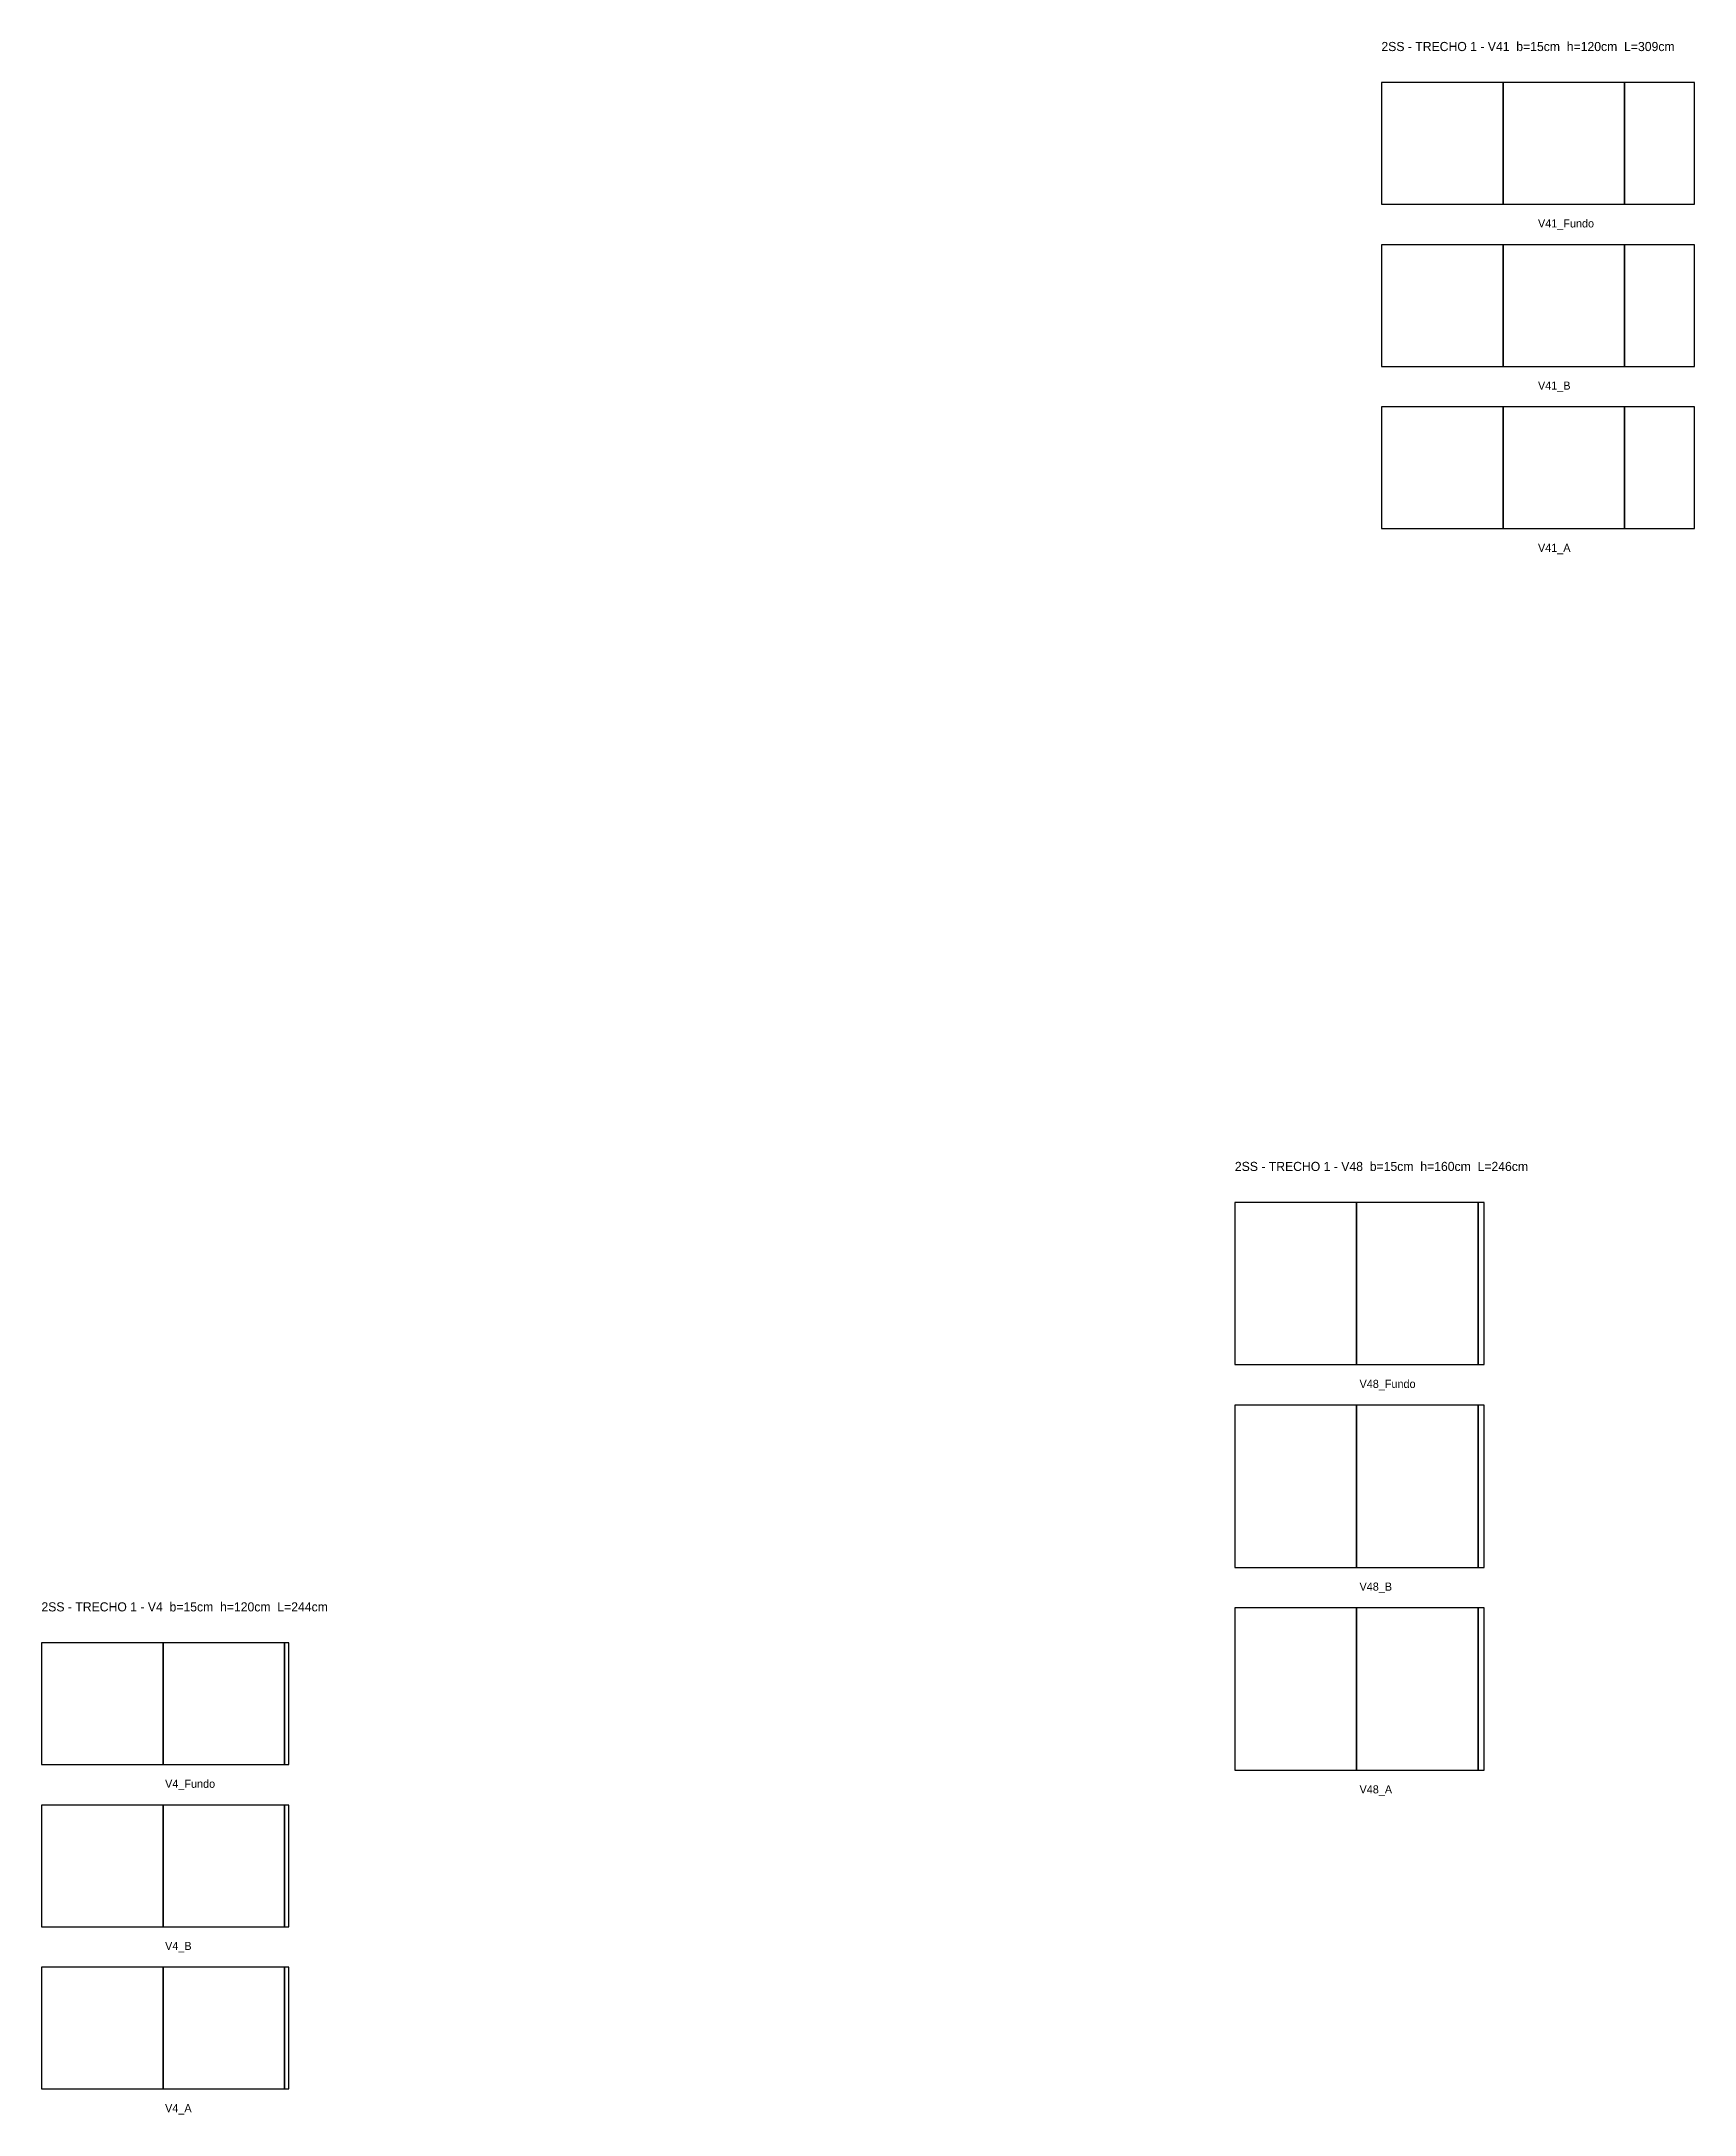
# Model space of a CAD drawing. Header units: metres. Extents: x 129680 to 134496, y 27230 to 32266.
# Drawn here: x 129680 to 131311, y 27935 to 29980 of the extents above; entities that cross this region are included whole.
import ezdxf

# ---------------------------------------------------------------- set-up
doc = ezdxf.new("R2010")
doc.units = ezdxf.units.M

msp = doc.modelspace()

# ---------------------------------------------------------------- texts
at = {"layer": 'NOMENCLATURA', "char_height": 9, "attachment_point": 1}
for s, insert in [('2SS - TRECHO 1 - V41  b=15cm  h=120cm  L=309cm', (131001.89, 29979.56)), ('2SS - TRECHO 1 - V48  b=15cm  h=160cm  L=246cm', (130857.3, 28874.82)), ('2SS - TRECHO 1 - V4  b=15cm  h=120cm  L=244cm', (129679.64, 28440.36))]:
    msp.add_mtext(s, dxfattribs=dict(at, insert=insert))
at = {"layer": 'Texto Secao', "char_height": 8, "attachment_point": 1}
for s, insert in [('V41_Fundo', (131156.39, 29804.56)), ('V41_B', (131156.39, 29644.56)), ('V41_A', (131156.39, 29484.56)), ('V48_Fundo', (130980.3, 28659.82)), ('V48_B', (130980.3, 28459.82)), ('V4_Fundo', (129801.64, 28265.36)), ('V48_A', (130980.3, 28259.82)), ('V4_B', (129801.64, 28105.36)), ('V4_A', (129801.64, 27945.36))]:
    msp.add_mtext(s, dxfattribs=dict(at, insert=insert))

# ---------------------------------------------------------------- linework, layer by layer
at = {"layer": 'Paineis'}
for points in [[(131001.89, 29819.56), (131121.89, 29819.56), (131121.89, 29939.56), (131001.89, 29939.56)], [(131121.89, 29819.56), (131241.89, 29819.56), (131241.89, 29939.56), (131121.89, 29939.56)], [(131241.89, 29819.56), (131310.89, 29819.56), (131310.89, 29939.56), (131241.89, 29939.56)], [(131001.89, 29659.56), (131121.89, 29659.56), (131121.89, 29779.56), (131001.89, 29779.56)], [(131121.89, 29659.56), (131241.89, 29659.56), (131241.89, 29779.56), (131121.89, 29779.56)], [(131241.89, 29659.56), (131310.89, 29659.56), (131310.89, 29779.56), (131241.89, 29779.56)], [(131001.89, 29499.56), (131121.89, 29499.56), (131121.89, 29619.56), (131001.89, 29619.56)], [(131121.89, 29499.56), (131241.89, 29499.56), (131241.89, 29619.56), (131121.89, 29619.56)], [(131241.89, 29499.56), (131310.89, 29499.56), (131310.89, 29619.56), (131241.89, 29619.56)], [(130857.3, 28674.82), (130977.3, 28674.82), (130977.3, 28834.82), (130857.3, 28834.82)], [(130977.3, 28674.82), (131097.3, 28674.82), (131097.3, 28834.82), (130977.3, 28834.82)], [(131097.3, 28674.82), (131103.3, 28674.82), (131103.3, 28834.82), (131097.3, 28834.82)], [(130857.3, 28474.82), (130977.3, 28474.82), (130977.3, 28634.82), (130857.3, 28634.82)], [(130977.3, 28474.82), (131097.3, 28474.82), (131097.3, 28634.82), (130977.3, 28634.82)], [(131097.3, 28474.82), (131103.3, 28474.82), (131103.3, 28634.82), (131097.3, 28634.82)], [(130857.3, 28274.82), (130977.3, 28274.82), (130977.3, 28434.82), (130857.3, 28434.82)], [(130977.3, 28274.82), (131097.3, 28274.82), (131097.3, 28434.82), (130977.3, 28434.82)], [(131097.3, 28274.82), (131103.3, 28274.82), (131103.3, 28434.82), (131097.3, 28434.82)], [(129679.64, 28280.36), (129799.64, 28280.36), (129799.64, 28400.36), (129679.64, 28400.36)], [(129799.64, 28280.36), (129919.64, 28280.36), (129919.64, 28400.36), (129799.64, 28400.36)], [(129919.64, 28280.36), (129923.64, 28280.36), (129923.64, 28400.36), (129919.64, 28400.36)], [(129679.64, 28120.36), (129799.64, 28120.36), (129799.64, 28240.36), (129679.64, 28240.36)], [(129799.64, 28120.36), (129919.64, 28120.36), (129919.64, 28240.36), (129799.64, 28240.36)], [(129919.64, 28120.36), (129923.64, 28120.36), (129923.64, 28240.36), (129919.64, 28240.36)], [(129679.64, 27960.36), (129799.64, 27960.36), (129799.64, 28080.36), (129679.64, 28080.36)], [(129799.64, 27960.36), (129919.64, 27960.36), (129919.64, 28080.36), (129799.64, 28080.36)], [(129919.64, 27960.36), (129923.64, 27960.36), (129923.64, 28080.36), (129919.64, 28080.36)]]:
    msp.add_lwpolyline(points, close=True, dxfattribs=at)

msp.set_redraw_order([(e.dxf.handle, doc.entitydb.next_handle()) for e in msp.query("TEXT MTEXT ATTDEF DIMENSION ARC_DIMENSION")])  # texts and dimensions are drawn at this point

doc.saveas('drawing.dxf')
